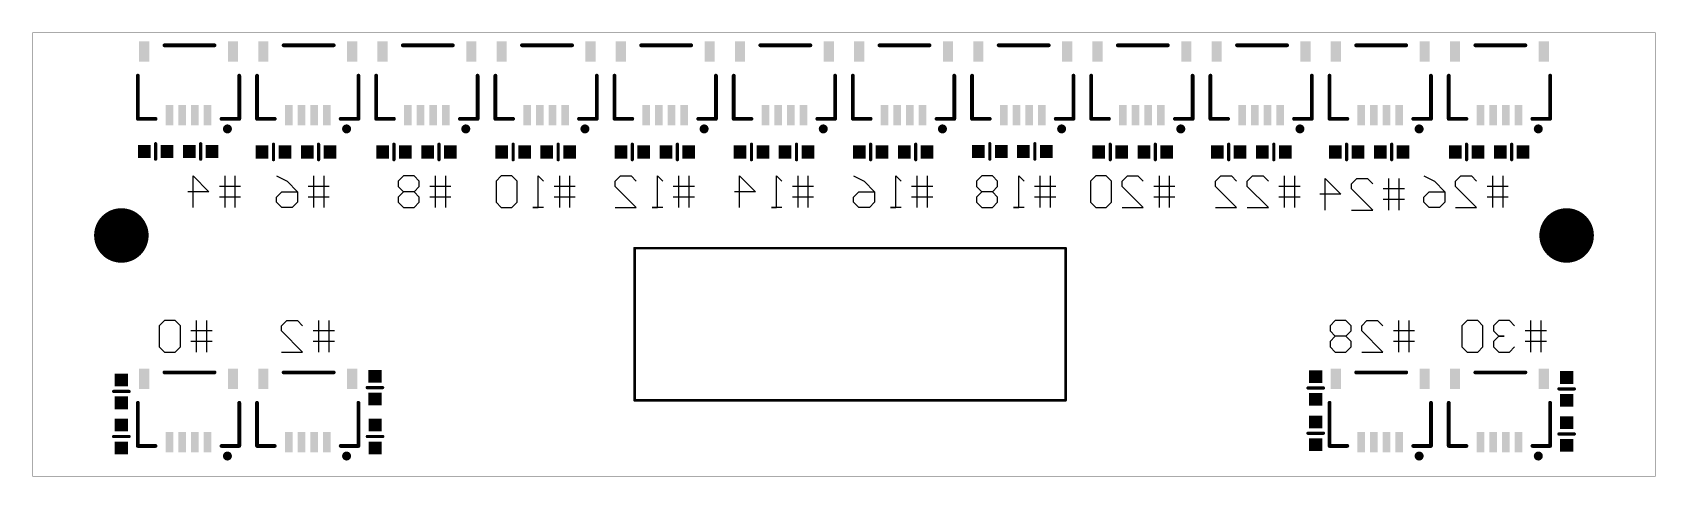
# Model space of a CAD drawing. Extents: x 384 to 449, y 85 to 220.
# Drawn here: x 385.3 to 449.3, y 202.1 to 219.6 of the extents above.
import ezdxf

# ---------------------------------------------------------------- set-up
doc = ezdxf.new("R2010")
doc.units = 0
for name, color, linetype in [('BOTTOMOVERLAY', 54, 'CONTINUOUS'), ('BOTTOMPASTE', 16, 'CONTINUOUS'), ('MECHANICAL1', 6, 'CONTINUOUS'), ('PADHOLELAYER', 156, 'CONTINUOUS')]:
    doc.layers.add(name, color=color, linetype=linetype)

msp = doc.modelspace()

# ---------------------------------------------------------------- linework, layer by layer
at = {"layer": 'BOTTOMOVERLAY'}
for p, q in [((391.593, 212.733), (391.593, 213.982)), ((391.593, 213.982), (392.218, 213.358)), ((392.843, 213.982), (392.843, 212.733)), ((393.26, 212.733), (393.26, 213.982)), ((394.885, 213.982), (395.302, 213.774)), ((396.343, 213.982), (396.343, 212.733)), ((396.76, 212.733), (396.76, 213.982)), ((399.893, 213.982), (399.685, 213.774)), ((400.31, 213.982), (399.893, 213.982)), ((400.518, 213.774), (400.31, 213.982)), ((401.143, 213.982), (401.143, 212.733)), ((401.56, 212.733), (401.56, 213.982)), ((403.752, 213.982), (403.544, 213.774)), ((404.169, 213.982), (403.752, 213.982)), ((404.377, 213.774), (404.169, 213.982)), ((405.21, 212.733), (405.21, 213.982)), ((405.21, 213.982), (405.418, 213.774)), ((406.043, 213.982), (406.043, 212.733)), ((406.46, 212.733), (406.46, 213.982)), ((408.244, 213.774), (408.452, 213.982)), ((408.452, 213.982), (408.869, 213.982)), ((408.869, 213.982), (409.077, 213.774)), ((409.91, 212.733), (409.91, 213.982)), ((409.91, 213.982), (410.118, 213.774)), ((410.743, 213.982), (410.743, 212.733)), ((411.16, 212.733), (411.16, 213.982)), ((413.152, 212.733), (413.152, 213.982)), ((413.152, 213.982), (413.777, 213.358)), ((414.61, 212.733), (414.61, 213.982)), ((414.61, 213.982), (414.818, 213.774)), ((415.443, 213.982), (415.443, 212.733)), ((415.86, 212.733), (415.86, 213.982)), ((417.644, 213.982), (418.06, 213.774)), ((419.31, 212.733), (419.31, 213.982)), ((419.31, 213.982), (419.518, 213.774)), ((420.143, 213.982), (420.143, 212.733)), ((420.56, 212.733), (420.56, 213.982)), ((422.702, 213.982), (422.494, 213.774)), ((423.119, 213.982), (422.702, 213.982)), ((423.327, 213.774), (423.119, 213.982)), ((424.16, 212.733), (424.16, 213.982)), ((424.16, 213.982), (424.368, 213.774)), ((424.993, 213.982), (424.993, 212.733)), ((425.41, 212.733), (425.41, 213.982)), ((427.194, 213.982), (426.986, 213.774)), ((427.61, 213.982), (427.194, 213.982)), ((427.819, 213.774), (427.61, 213.982)), ((428.235, 213.774), (428.443, 213.982)), ((428.443, 213.982), (428.86, 213.982)), ((428.86, 213.982), (429.068, 213.774)), ((429.693, 213.982), (429.693, 212.733)), ((430.11, 212.733), (430.11, 213.982)), ((431.921, 213.774), (432.129, 213.982)), ((432.129, 213.982), (432.546, 213.982)), ((432.546, 213.982), (432.754, 213.774)), ((433.171, 213.774), (433.379, 213.982)), ((433.379, 213.982), (433.796, 213.982)), ((433.796, 213.982), (434.004, 213.774)), ((434.629, 213.982), (434.629, 212.733)), ((435.045, 212.733), (435.045, 213.982)), ((436.244, 212.633), (436.244, 213.882)), ((436.244, 213.882), (436.869, 213.258)), ((437.285, 213.674), (437.493, 213.882)), ((437.493, 213.882), (437.91, 213.882)), ((437.91, 213.882), (438.118, 213.674)), ((438.743, 213.882), (438.743, 212.633)), ((439.16, 212.633), (439.16, 213.882)), ((440.136, 213.982), (440.552, 213.774)), ((441.385, 213.774), (441.593, 213.982)), ((441.593, 213.982), (442.01, 213.982)), ((442.01, 213.982), (442.218, 213.774)), ((442.843, 213.982), (442.843, 212.733)), ((443.26, 212.733), (443.26, 213.982)), ((392.218, 213.358), (391.385, 213.358)), ((392.843, 213.566), (392.635, 213.566)), ((393.468, 213.566), (392.843, 213.566)), ((394.885, 213.149), (395.093, 213.358)), ((395.093, 213.358), (395.718, 213.358)), ((395.302, 213.774), (395.718, 213.358)), ((395.718, 213.358), (395.718, 212.941)), ((396.343, 213.566), (396.135, 213.566)), ((396.968, 213.566), (396.343, 213.566)), ((399.685, 213.774), (399.685, 213.566)), ((399.685, 213.566), (399.893, 213.358)), ((399.893, 213.358), (399.685, 213.149)), ((400.31, 213.358), (399.893, 213.358)), ((400.31, 213.358), (400.518, 213.566)), ((400.518, 213.149), (400.31, 213.358)), ((400.518, 213.566), (400.518, 213.774)), ((401.143, 213.566), (400.935, 213.566)), ((401.768, 213.566), (401.143, 213.566)), ((403.544, 213.774), (403.544, 212.941)), ((404.377, 212.941), (404.377, 213.774)), ((406.043, 213.566), (405.835, 213.566)), ((406.668, 213.566), (406.043, 213.566)), ((408.244, 213.566), (408.244, 213.774)), ((409.077, 212.733), (408.244, 213.566)), ((410.743, 213.566), (410.535, 213.566)), ((411.368, 213.566), (410.743, 213.566)), ((413.777, 213.358), (412.944, 213.358)), ((415.443, 213.566), (415.235, 213.566)), ((416.068, 213.566), (415.443, 213.566)), ((417.644, 213.149), (417.852, 213.358)), ((417.852, 213.358), (418.477, 213.358)), ((418.06, 213.774), (418.477, 213.358)), ((418.477, 213.358), (418.477, 212.941)), ((420.143, 213.566), (419.935, 213.566)), ((420.768, 213.566), (420.143, 213.566)), ((422.494, 213.774), (422.494, 213.566)), ((422.494, 213.566), (422.702, 213.358)), ((422.702, 213.358), (422.494, 213.149)), ((423.119, 213.358), (422.702, 213.358)), ((423.119, 213.358), (423.327, 213.566)), ((423.327, 213.149), (423.119, 213.358)), ((423.327, 213.566), (423.327, 213.774)), ((424.993, 213.566), (424.785, 213.566)), ((425.618, 213.566), (424.993, 213.566)), ((426.986, 213.774), (426.986, 212.941)), ((427.819, 212.941), (427.819, 213.774)), ((428.235, 213.566), (428.235, 213.774)), ((429.068, 212.733), (428.235, 213.566)), ((429.693, 213.566), (429.485, 213.566)), ((430.318, 213.566), (429.693, 213.566)), ((431.921, 213.566), (431.921, 213.774)), ((432.754, 212.733), (431.921, 213.566)), ((433.171, 213.566), (433.171, 213.774)), ((434.004, 212.733), (433.171, 213.566)), ((434.629, 213.566), (434.42, 213.566)), ((435.253, 213.566), (434.629, 213.566)), ((436.869, 213.258), (436.036, 213.258)), ((437.285, 213.466), (437.285, 213.674)), ((438.118, 212.633), (437.285, 213.466)), ((438.743, 213.466), (438.535, 213.466)), ((439.368, 213.466), (438.743, 213.466)), ((440.136, 213.149), (440.344, 213.358)), ((440.344, 213.358), (440.969, 213.358)), ((440.552, 213.774), (440.969, 213.358)), ((440.969, 213.358), (440.969, 212.941)), ((441.385, 213.566), (441.385, 213.774)), ((442.218, 212.733), (441.385, 213.566)), ((442.843, 213.566), (442.635, 213.566)), ((443.468, 213.566), (442.843, 213.566)), ((393.468, 213.149), (392.635, 213.149)), ((394.885, 212.941), (394.885, 213.149)), ((395.093, 212.733), (394.885, 212.941)), ((395.51, 212.733), (395.093, 212.733)), ((395.718, 212.941), (395.51, 212.733)), ((396.968, 213.149), (396.135, 213.149)), ((399.685, 213.149), (399.685, 212.941)), ((399.685, 212.941), (399.893, 212.733)), ((399.893, 212.733), (400.31, 212.733)), ((400.31, 212.733), (400.518, 212.941)), ((400.518, 212.941), (400.518, 213.149)), ((401.768, 213.149), (400.935, 213.149)), ((403.544, 212.941), (403.752, 212.733)), ((403.752, 212.733), (404.169, 212.733)), ((404.169, 212.733), (404.377, 212.941)), ((405.418, 212.733), (405.002, 212.733)), ((405.002, 212.733), (405.21, 212.733)), ((406.668, 213.149), (405.835, 213.149)), ((408.244, 212.733), (409.077, 212.733)), ((410.118, 212.733), (409.702, 212.733)), ((409.702, 212.733), (409.91, 212.733)), ((411.368, 213.149), (410.535, 213.149)), ((414.818, 212.733), (414.402, 212.733)), ((414.402, 212.733), (414.61, 212.733)), ((416.068, 213.149), (415.235, 213.149)), ((417.644, 212.941), (417.644, 213.149)), ((417.852, 212.733), (417.644, 212.941)), ((418.269, 212.733), (417.852, 212.733)), ((418.477, 212.941), (418.269, 212.733)), ((419.518, 212.733), (419.102, 212.733)), ((419.102, 212.733), (419.31, 212.733)), ((420.768, 213.149), (419.935, 213.149)), ((422.494, 213.149), (422.494, 212.941)), ((422.494, 212.941), (422.702, 212.733)), ((422.702, 212.733), (423.119, 212.733)), ((423.119, 212.733), (423.327, 212.941)), ((423.327, 212.941), (423.327, 213.149)), ((424.368, 212.733), (423.952, 212.733)), ((423.952, 212.733), (424.16, 212.733)), ((425.618, 213.149), (424.785, 213.149)), ((426.986, 212.941), (427.194, 212.733)), ((427.194, 212.733), (427.61, 212.733)), ((427.61, 212.733), (427.819, 212.941)), ((428.235, 212.733), (429.068, 212.733)), ((430.318, 213.149), (429.485, 213.149)), ((431.921, 212.733), (432.754, 212.733)), ((433.171, 212.733), (434.004, 212.733)), ((435.253, 213.149), (434.42, 213.149)), ((437.285, 212.633), (438.118, 212.633)), ((439.368, 213.049), (438.535, 213.049)), ((440.136, 212.941), (440.136, 213.149)), ((440.344, 212.733), (440.136, 212.941)), ((440.76, 212.733), (440.344, 212.733)), ((440.969, 212.941), (440.76, 212.733)), ((441.385, 212.733), (442.218, 212.733)), ((443.468, 213.149), (442.635, 213.149)), ((390.471, 208.282), (390.263, 208.074)), ((390.263, 208.074), (390.263, 207.241)), ((390.888, 208.282), (390.471, 208.282)), ((391.096, 208.074), (390.888, 208.282)), ((391.096, 207.241), (391.096, 208.074)), ((391.721, 208.282), (391.721, 207.033)), ((392.138, 207.033), (392.138, 208.282)), ((395.085, 208.074), (395.293, 208.282)), ((395.085, 207.866), (395.085, 208.074)), ((395.293, 208.282), (395.71, 208.282)), ((395.71, 208.282), (395.918, 208.074)), ((396.543, 208.282), (396.543, 207.033)), ((396.96, 207.033), (396.96, 208.282)), ((436.644, 208.282), (436.436, 208.074)), ((436.436, 208.074), (436.436, 207.866)), ((437.06, 208.282), (436.644, 208.282)), ((437.269, 208.074), (437.06, 208.282)), ((437.269, 207.866), (437.269, 208.074)), ((437.685, 208.074), (437.893, 208.282)), ((437.685, 207.866), (437.685, 208.074)), ((437.893, 208.282), (438.31, 208.282)), ((438.31, 208.282), (438.518, 208.074)), ((439.143, 208.282), (439.143, 207.033)), ((439.56, 207.033), (439.56, 208.282)), ((441.844, 208.282), (441.636, 208.074)), ((441.636, 208.074), (441.636, 207.241)), ((442.26, 208.282), (441.844, 208.282)), ((442.469, 208.074), (442.26, 208.282)), ((442.469, 207.241), (442.469, 208.074)), ((443.093, 208.282), (442.885, 208.074)), ((442.885, 208.074), (442.885, 207.866)), ((443.51, 208.282), (443.093, 208.282)), ((443.718, 208.074), (443.51, 208.282)), ((444.343, 208.282), (444.343, 207.033)), ((444.76, 207.033), (444.76, 208.282)), ((391.721, 207.866), (391.513, 207.866)), ((392.346, 207.449), (391.513, 207.449)), ((392.346, 207.866), (391.721, 207.866)), ((395.918, 207.033), (395.085, 207.866)), ((396.543, 207.866), (396.335, 207.866)), ((397.168, 207.449), (396.335, 207.449)), ((397.168, 207.866), (396.543, 207.866)), ((436.436, 207.866), (436.644, 207.658)), ((436.644, 207.658), (436.436, 207.449)), ((436.436, 207.449), (436.436, 207.241)), ((437.06, 207.658), (436.644, 207.658)), ((437.06, 207.658), (437.269, 207.866)), ((437.269, 207.449), (437.06, 207.658)), ((437.269, 207.241), (437.269, 207.449)), ((438.518, 207.033), (437.685, 207.866)), ((439.143, 207.866), (438.935, 207.866)), ((439.768, 207.449), (438.935, 207.449)), ((439.768, 207.866), (439.143, 207.866)), ((442.885, 207.866), (443.093, 207.658)), ((443.093, 207.658), (442.885, 207.449)), ((442.885, 207.449), (442.885, 207.241)), ((443.093, 207.658), (443.302, 207.658)), ((443.302, 207.658), (443.093, 207.658)), ((444.343, 207.866), (444.135, 207.866)), ((444.968, 207.449), (444.135, 207.449)), ((444.968, 207.866), (444.343, 207.866)), ((390.263, 207.241), (390.471, 207.033)), ((390.471, 207.033), (390.888, 207.033)), ((390.888, 207.033), (391.096, 207.241)), ((395.085, 207.033), (395.918, 207.033)), ((436.436, 207.241), (436.644, 207.033)), ((436.644, 207.033), (437.06, 207.033)), ((437.06, 207.033), (437.269, 207.241)), ((437.685, 207.033), (438.518, 207.033)), ((441.636, 207.241), (441.844, 207.033)), ((441.844, 207.033), (442.26, 207.033)), ((442.26, 207.033), (442.469, 207.241)), ((442.885, 207.241), (443.093, 207.033)), ((443.093, 207.033), (443.51, 207.033)), ((443.51, 207.033), (443.718, 207.241))]:
    msp.add_line(p, q, dxfattribs=at)
for points, const_width in [([(390.468, 219.133), (390.936, 219.133)], 0.15), ([(390.936, 219.133), (391.418, 219.133)], 0.15), ([(391.418, 219.133), (392.443, 219.133)], 0.15), ([(392.44, 219.133), (392.443, 219.133)], 0.15), ([(395.168, 219.133), (395.636, 219.133)], 0.15), ([(395.636, 219.133), (396.118, 219.133)], 0.15), ([(396.118, 219.133), (397.143, 219.133)], 0.15), ([(397.14, 219.133), (397.143, 219.133)], 0.15), ([(399.868, 219.133), (400.336, 219.133)], 0.15), ([(400.336, 219.133), (400.818, 219.133)], 0.15), ([(400.818, 219.133), (401.843, 219.133)], 0.15), ([(401.84, 219.133), (401.843, 219.133)], 0.15), ([(404.568, 219.133), (405.036, 219.133)], 0.15), ([(405.036, 219.133), (405.518, 219.133)], 0.15), ([(405.518, 219.133), (406.543, 219.133)], 0.15), ([(406.54, 219.133), (406.543, 219.133)], 0.15), ([(409.268, 219.133), (409.736, 219.133)], 0.15), ([(409.736, 219.133), (410.218, 219.133)], 0.15), ([(410.218, 219.133), (411.243, 219.133)], 0.15), ([(411.24, 219.133), (411.243, 219.133)], 0.15), ([(413.968, 219.133), (414.436, 219.133)], 0.15), ([(414.436, 219.133), (414.918, 219.133)], 0.15), ([(414.918, 219.133), (415.943, 219.133)], 0.15), ([(415.94, 219.133), (415.943, 219.133)], 0.15), ([(418.668, 219.133), (419.136, 219.133)], 0.15), ([(419.136, 219.133), (419.618, 219.133)], 0.15), ([(419.618, 219.133), (420.643, 219.133)], 0.15), ([(420.64, 219.133), (420.643, 219.133)], 0.15), ([(423.368, 219.133), (423.836, 219.133)], 0.15), ([(423.836, 219.133), (424.318, 219.133)], 0.15), ([(424.318, 219.133), (425.343, 219.133)], 0.15), ([(425.34, 219.133), (425.343, 219.133)], 0.15), ([(428.068, 219.133), (428.536, 219.133)], 0.15), ([(428.536, 219.133), (429.018, 219.133)], 0.15), ([(429.018, 219.133), (430.043, 219.133)], 0.15), ([(430.04, 219.133), (430.043, 219.133)], 0.15), ([(432.768, 219.133), (433.236, 219.133)], 0.15), ([(433.236, 219.133), (433.718, 219.133)], 0.15), ([(433.718, 219.133), (434.743, 219.133)], 0.15), ([(434.74, 219.133), (434.743, 219.133)], 0.15), ([(437.468, 219.133), (437.936, 219.133)], 0.15), ([(437.936, 219.133), (438.418, 219.133)], 0.15), ([(438.418, 219.133), (439.443, 219.133)], 0.15), ([(439.44, 219.133), (439.443, 219.133)], 0.15), ([(442.168, 219.133), (442.636, 219.133)], 0.15), ([(442.636, 219.133), (443.118, 219.133)], 0.15), ([(443.118, 219.133), (444.143, 219.133)], 0.15), ([(444.14, 219.133), (444.143, 219.133)], 0.15), ([(389.418, 216.233), (389.418, 217.935)], 0.15), ([(393.418, 216.233), (393.418, 217.935)], 0.15), ([(394.118, 216.233), (394.118, 217.935)], 0.15), ([(398.118, 216.233), (398.118, 217.935)], 0.15), ([(398.818, 216.233), (398.818, 217.935)], 0.15), ([(402.818, 216.233), (402.818, 217.935)], 0.15), ([(403.518, 216.233), (403.518, 217.935)], 0.15), ([(407.518, 216.233), (407.518, 217.935)], 0.15), ([(408.218, 216.233), (408.218, 217.935)], 0.15), ([(412.218, 216.233), (412.218, 217.935)], 0.15), ([(412.918, 216.233), (412.918, 217.935)], 0.15), ([(416.918, 216.233), (416.918, 217.935)], 0.15), ([(417.618, 216.233), (417.618, 217.935)], 0.15), ([(421.618, 216.233), (421.618, 217.935)], 0.15), ([(422.318, 216.233), (422.318, 217.935)], 0.15), ([(426.318, 216.233), (426.318, 217.935)], 0.15), ([(427.018, 216.233), (427.018, 217.935)], 0.15), ([(431.018, 216.233), (431.018, 217.935)], 0.15), ([(431.718, 216.233), (431.718, 217.935)], 0.15), ([(435.718, 216.233), (435.718, 217.935)], 0.15), ([(436.418, 216.233), (436.418, 217.935)], 0.15), ([(440.418, 216.233), (440.418, 217.935)], 0.15), ([(441.118, 216.233), (441.118, 217.935)], 0.15), ([(445.118, 216.233), (445.118, 217.935)], 0.15), ([(389.418, 216.233), (390.118, 216.233)], 0.15), ([(392.718, 216.233), (393.418, 216.233)], 0.15), ([(394.118, 216.233), (394.818, 216.233)], 0.15), ([(397.418, 216.233), (398.118, 216.233)], 0.15), ([(398.818, 216.233), (399.518, 216.233)], 0.15), ([(402.118, 216.233), (402.818, 216.233)], 0.15), ([(403.518, 216.233), (404.218, 216.233)], 0.15), ([(406.818, 216.233), (407.518, 216.233)], 0.15), ([(408.218, 216.233), (408.918, 216.233)], 0.15), ([(411.518, 216.233), (412.218, 216.233)], 0.15), ([(412.918, 216.233), (413.618, 216.233)], 0.15), ([(416.218, 216.233), (416.918, 216.233)], 0.15), ([(417.618, 216.233), (418.318, 216.233)], 0.15), ([(420.918, 216.233), (421.618, 216.233)], 0.15), ([(422.318, 216.233), (423.018, 216.233)], 0.15), ([(425.618, 216.233), (426.318, 216.233)], 0.15), ([(427.018, 216.233), (427.718, 216.233)], 0.15), ([(430.318, 216.233), (431.018, 216.233)], 0.15), ([(431.718, 216.233), (432.418, 216.233)], 0.15), ([(435.018, 216.233), (435.718, 216.233)], 0.15), ([(436.418, 216.233), (437.118, 216.233)], 0.15), ([(439.718, 216.233), (440.418, 216.233)], 0.15), ([(441.118, 216.233), (441.818, 216.233)], 0.15), ([(444.418, 216.233), (445.118, 216.233)], 0.15), ([(390.118, 214.643), (390.118, 215.252)], 0.127), ([(391.896, 214.643), (391.896, 215.252)], 0.127), ([(394.768, 214.622), (394.768, 215.232)], 0.127), ([(396.546, 214.622), (396.546, 215.232)], 0.127), ([(399.518, 214.622), (399.518, 215.232)], 0.127), ([(401.296, 214.622), (401.296, 215.232)], 0.127), ([(404.218, 214.622), (404.218, 215.232)], 0.127), ([(405.996, 214.622), (405.996, 215.232)], 0.127), ([(408.918, 214.622), (408.918, 215.232)], 0.127), ([(410.696, 214.622), (410.696, 215.232)], 0.127), ([(413.618, 214.622), (413.618, 215.232)], 0.127), ([(415.396, 214.622), (415.396, 215.232)], 0.127), ([(418.318, 214.622), (418.318, 215.232)], 0.127), ([(420.096, 214.622), (420.096, 215.232)], 0.127), ([(423.018, 214.643), (423.018, 215.252)], 0.127), ([(424.796, 214.643), (424.796, 215.252)], 0.127), ([(427.768, 214.622), (427.768, 215.232)], 0.127), ([(429.546, 214.622), (429.546, 215.232)], 0.127), ([(432.44, 214.622), (432.44, 215.232)], 0.127), ([(434.218, 214.622), (434.218, 215.232)], 0.127), ([(437.09, 214.622), (437.09, 215.232)], 0.127), ([(438.868, 214.622), (438.868, 215.232)], 0.127), ([(441.822, 214.622), (441.822, 215.232)], 0.127), ([(443.6, 214.622), (443.6, 215.232)], 0.127), ([(409.008, 205.133), (409.008, 211.133)], 0.1), ([(409.008, 211.133), (426.008, 211.133)], 0.1), ([(426.008, 205.133), (426.008, 211.133)], 0.1), ([(390.468, 206.233), (390.936, 206.233)], 0.15), ([(390.936, 206.233), (391.418, 206.233)], 0.15), ([(391.418, 206.233), (392.443, 206.233)], 0.15), ([(392.44, 206.233), (392.443, 206.233)], 0.15), ([(395.168, 206.233), (395.636, 206.233)], 0.15), ([(395.636, 206.233), (396.118, 206.233)], 0.15), ([(396.118, 206.233), (397.143, 206.233)], 0.15), ([(397.14, 206.233), (397.143, 206.233)], 0.15), ([(437.468, 206.233), (437.936, 206.233)], 0.15), ([(437.936, 206.233), (438.418, 206.233)], 0.15), ([(438.418, 206.233), (439.443, 206.233)], 0.15), ([(439.44, 206.233), (439.443, 206.233)], 0.15), ([(442.168, 206.233), (442.636, 206.233)], 0.15), ([(442.636, 206.233), (443.118, 206.233)], 0.15), ([(443.118, 206.233), (444.143, 206.233)], 0.15), ([(444.14, 206.233), (444.143, 206.233)], 0.15), ([(388.463, 205.483), (389.073, 205.483)], 0.127), ([(398.463, 205.633), (399.073, 205.633)], 0.127), ([(435.568, 205.618), (436.177, 205.618)], 0.127), ([(445.463, 205.582), (446.073, 205.582)], 0.127), ([(389.418, 203.333), (389.418, 205.035)], 0.15), ([(393.418, 203.333), (393.418, 205.035)], 0.15), ([(394.118, 203.333), (394.118, 205.035)], 0.15), ([(398.118, 203.333), (398.118, 205.035)], 0.15), ([(409.008, 205.133), (426.008, 205.133)], 0.1), ([(436.418, 203.333), (436.418, 205.035)], 0.15), ([(440.418, 203.333), (440.418, 205.035)], 0.15), ([(441.118, 203.333), (441.118, 205.035)], 0.15), ([(445.118, 203.333), (445.118, 205.035)], 0.15), ([(388.463, 203.705), (389.073, 203.705)], 0.127), ([(398.471, 203.705), (399.08, 203.705)], 0.127), ([(435.568, 203.833), (436.177, 203.833)], 0.127), ([(445.463, 203.805), (446.073, 203.805)], 0.127), ([(389.418, 203.333), (390.118, 203.333)], 0.15), ([(392.718, 203.333), (393.418, 203.333)], 0.15), ([(394.118, 203.333), (394.818, 203.333)], 0.15), ([(397.418, 203.333), (398.118, 203.333)], 0.15), ([(436.418, 203.333), (437.118, 203.333)], 0.15), ([(439.718, 203.333), (440.418, 203.333)], 0.15), ([(441.118, 203.333), (441.818, 203.333)], 0.15), ([(444.418, 203.333), (445.118, 203.333)], 0.15)]:
    msp.add_lwpolyline(points, dxfattribs=dict(at, const_width=const_width))
for points, const_width in [([(390.43, 219.133, 1), (390.505, 219.133, 1)], 0.075), ([(390.898, 219.133, 1), (390.973, 219.133, 1)], 0.075), ([(390.898, 219.133, 1), (390.973, 219.133, 1)], 0.075), ([(391.38, 219.133, 1), (391.455, 219.133, 1)], 0.075), ([(391.38, 219.133, 1), (391.455, 219.133, 1)], 0.075), ([(392.403, 219.133, 1), (392.478, 219.133, 1)], 0.075), ([(392.405, 219.133, 1), (392.48, 219.133, 1)], 0.075), ([(392.405, 219.133, 1), (392.48, 219.133, 1)], 0.075), ([(395.13, 219.133, 1), (395.205, 219.133, 1)], 0.075), ([(395.598, 219.133, 1), (395.673, 219.133, 1)], 0.075), ([(395.598, 219.133, 1), (395.673, 219.133, 1)], 0.075), ([(396.08, 219.133, 1), (396.155, 219.133, 1)], 0.075), ([(396.08, 219.133, 1), (396.155, 219.133, 1)], 0.075), ([(397.103, 219.133, 1), (397.178, 219.133, 1)], 0.075), ([(397.105, 219.133, 1), (397.18, 219.133, 1)], 0.075), ([(397.105, 219.133, 1), (397.18, 219.133, 1)], 0.075), ([(399.83, 219.133, 1), (399.905, 219.133, 1)], 0.075), ([(400.298, 219.133, 1), (400.373, 219.133, 1)], 0.075), ([(400.298, 219.133, 1), (400.373, 219.133, 1)], 0.075), ([(400.78, 219.133, 1), (400.855, 219.133, 1)], 0.075), ([(400.78, 219.133, 1), (400.855, 219.133, 1)], 0.075), ([(401.803, 219.133, 1), (401.878, 219.133, 1)], 0.075), ([(401.805, 219.133, 1), (401.88, 219.133, 1)], 0.075), ([(401.805, 219.133, 1), (401.88, 219.133, 1)], 0.075), ([(404.53, 219.133, 1), (404.605, 219.133, 1)], 0.075), ([(404.998, 219.133, 1), (405.073, 219.133, 1)], 0.075), ([(404.998, 219.133, 1), (405.073, 219.133, 1)], 0.075), ([(405.48, 219.133, 1), (405.555, 219.133, 1)], 0.075), ([(405.48, 219.133, 1), (405.555, 219.133, 1)], 0.075), ([(406.503, 219.133, 1), (406.578, 219.133, 1)], 0.075), ([(406.505, 219.133, 1), (406.58, 219.133, 1)], 0.075), ([(406.505, 219.133, 1), (406.58, 219.133, 1)], 0.075), ([(409.23, 219.133, 1), (409.305, 219.133, 1)], 0.075), ([(409.698, 219.133, 1), (409.773, 219.133, 1)], 0.075), ([(409.698, 219.133, 1), (409.773, 219.133, 1)], 0.075), ([(410.18, 219.133, 1), (410.255, 219.133, 1)], 0.075), ([(410.18, 219.133, 1), (410.255, 219.133, 1)], 0.075), ([(411.203, 219.133, 1), (411.278, 219.133, 1)], 0.075), ([(411.205, 219.133, 1), (411.28, 219.133, 1)], 0.075), ([(411.205, 219.133, 1), (411.28, 219.133, 1)], 0.075), ([(413.93, 219.133, 1), (414.005, 219.133, 1)], 0.075), ([(414.398, 219.133, 1), (414.473, 219.133, 1)], 0.075), ([(414.398, 219.133, 1), (414.473, 219.133, 1)], 0.075), ([(414.88, 219.133, 1), (414.955, 219.133, 1)], 0.075), ([(414.88, 219.133, 1), (414.955, 219.133, 1)], 0.075), ([(415.903, 219.133, 1), (415.978, 219.133, 1)], 0.075), ([(415.905, 219.133, 1), (415.98, 219.133, 1)], 0.075), ([(415.905, 219.133, 1), (415.98, 219.133, 1)], 0.075), ([(418.63, 219.133, 1), (418.705, 219.133, 1)], 0.075), ([(419.098, 219.133, 1), (419.173, 219.133, 1)], 0.075), ([(419.098, 219.133, 1), (419.173, 219.133, 1)], 0.075), ([(419.58, 219.133, 1), (419.655, 219.133, 1)], 0.075), ([(419.58, 219.133, 1), (419.655, 219.133, 1)], 0.075), ([(420.603, 219.133, 1), (420.678, 219.133, 1)], 0.075), ([(420.605, 219.133, 1), (420.68, 219.133, 1)], 0.075), ([(420.605, 219.133, 1), (420.68, 219.133, 1)], 0.075), ([(423.33, 219.133, 1), (423.405, 219.133, 1)], 0.075), ([(423.798, 219.133, 1), (423.873, 219.133, 1)], 0.075), ([(423.798, 219.133, 1), (423.873, 219.133, 1)], 0.075), ([(424.28, 219.133, 1), (424.355, 219.133, 1)], 0.075), ([(424.28, 219.133, 1), (424.355, 219.133, 1)], 0.075), ([(425.303, 219.133, 1), (425.378, 219.133, 1)], 0.075), ([(425.305, 219.133, 1), (425.38, 219.133, 1)], 0.075), ([(425.305, 219.133, 1), (425.38, 219.133, 1)], 0.075), ([(428.03, 219.133, 1), (428.105, 219.133, 1)], 0.075), ([(428.498, 219.133, 1), (428.573, 219.133, 1)], 0.075), ([(428.498, 219.133, 1), (428.573, 219.133, 1)], 0.075), ([(428.98, 219.133, 1), (429.055, 219.133, 1)], 0.075), ([(428.98, 219.133, 1), (429.055, 219.133, 1)], 0.075), ([(430.003, 219.133, 1), (430.078, 219.133, 1)], 0.075), ([(430.005, 219.133, 1), (430.08, 219.133, 1)], 0.075), ([(430.005, 219.133, 1), (430.08, 219.133, 1)], 0.075), ([(432.73, 219.133, 1), (432.805, 219.133, 1)], 0.075), ([(433.198, 219.133, 1), (433.273, 219.133, 1)], 0.075), ([(433.198, 219.133, 1), (433.273, 219.133, 1)], 0.075), ([(433.68, 219.133, 1), (433.755, 219.133, 1)], 0.075), ([(433.68, 219.133, 1), (433.755, 219.133, 1)], 0.075), ([(434.703, 219.133, 1), (434.778, 219.133, 1)], 0.075), ([(434.705, 219.133, 1), (434.78, 219.133, 1)], 0.075), ([(434.705, 219.133, 1), (434.78, 219.133, 1)], 0.075), ([(437.43, 219.133, 1), (437.505, 219.133, 1)], 0.075), ([(437.898, 219.133, 1), (437.973, 219.133, 1)], 0.075), ([(437.898, 219.133, 1), (437.973, 219.133, 1)], 0.075), ([(438.38, 219.133, 1), (438.455, 219.133, 1)], 0.075), ([(438.38, 219.133, 1), (438.455, 219.133, 1)], 0.075), ([(439.403, 219.133, 1), (439.478, 219.133, 1)], 0.075), ([(439.405, 219.133, 1), (439.48, 219.133, 1)], 0.075), ([(439.405, 219.133, 1), (439.48, 219.133, 1)], 0.075), ([(442.13, 219.133, 1), (442.205, 219.133, 1)], 0.075), ([(442.598, 219.133, 1), (442.673, 219.133, 1)], 0.075), ([(442.598, 219.133, 1), (442.673, 219.133, 1)], 0.075), ([(443.08, 219.133, 1), (443.155, 219.133, 1)], 0.075), ([(443.08, 219.133, 1), (443.155, 219.133, 1)], 0.075), ([(444.103, 219.133, 1), (444.178, 219.133, 1)], 0.075), ([(444.105, 219.133, 1), (444.18, 219.133, 1)], 0.075), ([(444.105, 219.133, 1), (444.18, 219.133, 1)], 0.075), ([(389.38, 217.935, 1), (389.455, 217.935, 1)], 0.075), ([(393.38, 217.935, 1), (393.455, 217.935, 1)], 0.075), ([(394.08, 217.935, 1), (394.155, 217.935, 1)], 0.075), ([(398.08, 217.935, 1), (398.155, 217.935, 1)], 0.075), ([(398.78, 217.935, 1), (398.855, 217.935, 1)], 0.075), ([(402.78, 217.935, 1), (402.855, 217.935, 1)], 0.075), ([(403.48, 217.935, 1), (403.555, 217.935, 1)], 0.075), ([(407.48, 217.935, 1), (407.555, 217.935, 1)], 0.075), ([(408.18, 217.935, 1), (408.255, 217.935, 1)], 0.075), ([(412.18, 217.935, 1), (412.255, 217.935, 1)], 0.075), ([(412.88, 217.935, 1), (412.955, 217.935, 1)], 0.075), ([(416.88, 217.935, 1), (416.955, 217.935, 1)], 0.075), ([(417.58, 217.935, 1), (417.655, 217.935, 1)], 0.075), ([(421.58, 217.935, 1), (421.655, 217.935, 1)], 0.075), ([(422.28, 217.935, 1), (422.355, 217.935, 1)], 0.075), ([(426.28, 217.935, 1), (426.355, 217.935, 1)], 0.075), ([(426.98, 217.935, 1), (427.055, 217.935, 1)], 0.075), ([(430.98, 217.935, 1), (431.055, 217.935, 1)], 0.075), ([(431.68, 217.935, 1), (431.755, 217.935, 1)], 0.075), ([(435.68, 217.935, 1), (435.755, 217.935, 1)], 0.075), ([(436.38, 217.935, 1), (436.455, 217.935, 1)], 0.075), ([(440.38, 217.935, 1), (440.455, 217.935, 1)], 0.075), ([(441.08, 217.935, 1), (441.155, 217.935, 1)], 0.075), ([(445.08, 217.935, 1), (445.155, 217.935, 1)], 0.075), ([(389.38, 216.233, 1), (389.455, 216.233, 1)], 0.075), ([(389.38, 216.233, 1), (389.455, 216.233, 1)], 0.075), ([(390.08, 216.233, 1), (390.155, 216.233, 1)], 0.075), ([(392.68, 216.233, 1), (392.755, 216.233, 1)], 0.075), ([(392.819, 215.841, 1), (392.909, 215.841, 1)], 0.09), ([(392.819, 215.829, 1), (392.909, 215.829, 1)], 0.09), ([(393.38, 216.233, 1), (393.455, 216.233, 1)], 0.075), ([(393.38, 216.233, 1), (393.455, 216.233, 1)], 0.075), ([(394.08, 216.233, 1), (394.155, 216.233, 1)], 0.075), ([(394.08, 216.233, 1), (394.155, 216.233, 1)], 0.075), ([(394.78, 216.233, 1), (394.855, 216.233, 1)], 0.075), ([(397.38, 216.233, 1), (397.455, 216.233, 1)], 0.075), ([(397.519, 215.841, 1), (397.609, 215.841, 1)], 0.09), ([(397.519, 215.829, 1), (397.609, 215.829, 1)], 0.09), ([(398.08, 216.233, 1), (398.155, 216.233, 1)], 0.075), ([(398.08, 216.233, 1), (398.155, 216.233, 1)], 0.075), ([(398.78, 216.233, 1), (398.855, 216.233, 1)], 0.075), ([(398.78, 216.233, 1), (398.855, 216.233, 1)], 0.075), ([(399.48, 216.233, 1), (399.555, 216.233, 1)], 0.075), ([(402.08, 216.233, 1), (402.155, 216.233, 1)], 0.075), ([(402.219, 215.841, 1), (402.309, 215.841, 1)], 0.09), ([(402.219, 215.829, 1), (402.309, 215.829, 1)], 0.09), ([(402.78, 216.233, 1), (402.855, 216.233, 1)], 0.075), ([(402.78, 216.233, 1), (402.855, 216.233, 1)], 0.075), ([(403.48, 216.233, 1), (403.555, 216.233, 1)], 0.075), ([(403.48, 216.233, 1), (403.555, 216.233, 1)], 0.075), ([(404.18, 216.233, 1), (404.255, 216.233, 1)], 0.075), ([(406.78, 216.233, 1), (406.855, 216.233, 1)], 0.075), ([(406.919, 215.841, 1), (407.009, 215.841, 1)], 0.09), ([(406.919, 215.829, 1), (407.009, 215.829, 1)], 0.09), ([(407.48, 216.233, 1), (407.555, 216.233, 1)], 0.075), ([(407.48, 216.233, 1), (407.555, 216.233, 1)], 0.075), ([(408.18, 216.233, 1), (408.255, 216.233, 1)], 0.075), ([(408.18, 216.233, 1), (408.255, 216.233, 1)], 0.075), ([(408.88, 216.233, 1), (408.955, 216.233, 1)], 0.075), ([(411.48, 216.233, 1), (411.555, 216.233, 1)], 0.075), ([(411.619, 215.841, 1), (411.709, 215.841, 1)], 0.09), ([(411.619, 215.829, 1), (411.709, 215.829, 1)], 0.09), ([(412.18, 216.233, 1), (412.255, 216.233, 1)], 0.075), ([(412.18, 216.233, 1), (412.255, 216.233, 1)], 0.075), ([(412.88, 216.233, 1), (412.955, 216.233, 1)], 0.075), ([(412.88, 216.233, 1), (412.955, 216.233, 1)], 0.075), ([(413.58, 216.233, 1), (413.655, 216.233, 1)], 0.075), ([(416.18, 216.233, 1), (416.255, 216.233, 1)], 0.075), ([(416.319, 215.841, 1), (416.409, 215.841, 1)], 0.09), ([(416.319, 215.829, 1), (416.409, 215.829, 1)], 0.09), ([(416.88, 216.233, 1), (416.955, 216.233, 1)], 0.075), ([(416.88, 216.233, 1), (416.955, 216.233, 1)], 0.075), ([(417.58, 216.233, 1), (417.655, 216.233, 1)], 0.075), ([(417.58, 216.233, 1), (417.655, 216.233, 1)], 0.075), ([(418.28, 216.233, 1), (418.355, 216.233, 1)], 0.075), ([(420.88, 216.233, 1), (420.955, 216.233, 1)], 0.075), ([(421.019, 215.841, 1), (421.109, 215.841, 1)], 0.09), ([(421.019, 215.829, 1), (421.109, 215.829, 1)], 0.09), ([(421.58, 216.233, 1), (421.655, 216.233, 1)], 0.075), ([(421.58, 216.233, 1), (421.655, 216.233, 1)], 0.075), ([(422.28, 216.233, 1), (422.355, 216.233, 1)], 0.075), ([(422.28, 216.233, 1), (422.355, 216.233, 1)], 0.075), ([(422.98, 216.233, 1), (423.055, 216.233, 1)], 0.075), ([(425.58, 216.233, 1), (425.655, 216.233, 1)], 0.075), ([(425.719, 215.841, 1), (425.809, 215.841, 1)], 0.09), ([(425.719, 215.829, 1), (425.809, 215.829, 1)], 0.09), ([(426.28, 216.233, 1), (426.355, 216.233, 1)], 0.075), ([(426.28, 216.233, 1), (426.355, 216.233, 1)], 0.075), ([(426.98, 216.233, 1), (427.055, 216.233, 1)], 0.075), ([(426.98, 216.233, 1), (427.055, 216.233, 1)], 0.075), ([(427.68, 216.233, 1), (427.755, 216.233, 1)], 0.075), ([(430.28, 216.233, 1), (430.355, 216.233, 1)], 0.075), ([(430.419, 215.841, 1), (430.509, 215.841, 1)], 0.09), ([(430.419, 215.829, 1), (430.509, 215.829, 1)], 0.09), ([(430.98, 216.233, 1), (431.055, 216.233, 1)], 0.075), ([(430.98, 216.233, 1), (431.055, 216.233, 1)], 0.075), ([(431.68, 216.233, 1), (431.755, 216.233, 1)], 0.075), ([(431.68, 216.233, 1), (431.755, 216.233, 1)], 0.075), ([(432.38, 216.233, 1), (432.455, 216.233, 1)], 0.075), ([(434.98, 216.233, 1), (435.055, 216.233, 1)], 0.075), ([(435.119, 215.841, 1), (435.209, 215.841, 1)], 0.09), ([(435.119, 215.829, 1), (435.209, 215.829, 1)], 0.09), ([(435.68, 216.233, 1), (435.755, 216.233, 1)], 0.075), ([(435.68, 216.233, 1), (435.755, 216.233, 1)], 0.075), ([(436.38, 216.233, 1), (436.455, 216.233, 1)], 0.075), ([(436.38, 216.233, 1), (436.455, 216.233, 1)], 0.075), ([(437.08, 216.233, 1), (437.155, 216.233, 1)], 0.075), ([(439.68, 216.233, 1), (439.755, 216.233, 1)], 0.075), ([(439.819, 215.841, 1), (439.909, 215.841, 1)], 0.09), ([(439.819, 215.829, 1), (439.909, 215.829, 1)], 0.09), ([(440.38, 216.233, 1), (440.455, 216.233, 1)], 0.075), ([(440.38, 216.233, 1), (440.455, 216.233, 1)], 0.075), ([(441.08, 216.233, 1), (441.155, 216.233, 1)], 0.075), ([(441.08, 216.233, 1), (441.155, 216.233, 1)], 0.075), ([(441.78, 216.233, 1), (441.855, 216.233, 1)], 0.075), ([(444.38, 216.233, 1), (444.455, 216.233, 1)], 0.075), ([(444.519, 215.841, 1), (444.609, 215.841, 1)], 0.09), ([(444.519, 215.829, 1), (444.609, 215.829, 1)], 0.09), ([(445.08, 216.233, 1), (445.155, 216.233, 1)], 0.075), ([(445.08, 216.233, 1), (445.155, 216.233, 1)], 0.075), ([(390.086, 215.252, 1), (390.15, 215.252, 1)], 0.0635), ([(391.864, 215.252, 1), (391.928, 215.252, 1)], 0.0635), ([(394.736, 215.232, 1), (394.8, 215.232, 1)], 0.0635), ([(396.514, 215.232, 1), (396.578, 215.232, 1)], 0.0635), ([(399.486, 215.232, 1), (399.55, 215.232, 1)], 0.0635), ([(401.264, 215.232, 1), (401.328, 215.232, 1)], 0.0635), ([(404.186, 215.232, 1), (404.25, 215.232, 1)], 0.0635), ([(405.964, 215.232, 1), (406.028, 215.232, 1)], 0.0635), ([(408.886, 215.232, 1), (408.95, 215.232, 1)], 0.0635), ([(410.664, 215.232, 1), (410.728, 215.232, 1)], 0.0635), ([(413.586, 215.232, 1), (413.65, 215.232, 1)], 0.0635), ([(415.364, 215.232, 1), (415.428, 215.232, 1)], 0.0635), ([(418.286, 215.232, 1), (418.35, 215.232, 1)], 0.0635), ([(420.064, 215.232, 1), (420.128, 215.232, 1)], 0.0635), ([(422.986, 215.252, 1), (423.05, 215.252, 1)], 0.0635), ([(424.764, 215.252, 1), (424.828, 215.252, 1)], 0.0635), ([(427.736, 215.232, 1), (427.8, 215.232, 1)], 0.0635), ([(429.514, 215.232, 1), (429.578, 215.232, 1)], 0.0635), ([(432.408, 215.232, 1), (432.472, 215.232, 1)], 0.0635), ([(434.186, 215.232, 1), (434.25, 215.232, 1)], 0.0635), ([(437.058, 215.232, 1), (437.122, 215.232, 1)], 0.0635), ([(438.836, 215.232, 1), (438.9, 215.232, 1)], 0.0635), ([(441.79, 215.232, 1), (441.854, 215.232, 1)], 0.0635), ([(443.568, 215.232, 1), (443.632, 215.232, 1)], 0.0635), ([(390.086, 214.643, 1), (390.15, 214.643, 1)], 0.0635), ([(391.864, 214.643, 1), (391.928, 214.643, 1)], 0.0635), ([(394.736, 214.622, 1), (394.8, 214.622, 1)], 0.0635), ([(396.514, 214.622, 1), (396.578, 214.622, 1)], 0.0635), ([(399.486, 214.622, 1), (399.55, 214.622, 1)], 0.0635), ([(401.264, 214.622, 1), (401.328, 214.622, 1)], 0.0635), ([(404.186, 214.622, 1), (404.25, 214.622, 1)], 0.0635), ([(405.964, 214.622, 1), (406.028, 214.622, 1)], 0.0635), ([(408.886, 214.622, 1), (408.95, 214.622, 1)], 0.0635), ([(410.664, 214.622, 1), (410.728, 214.622, 1)], 0.0635), ([(413.586, 214.622, 1), (413.65, 214.622, 1)], 0.0635), ([(415.364, 214.622, 1), (415.428, 214.622, 1)], 0.0635), ([(418.286, 214.622, 1), (418.35, 214.622, 1)], 0.0635), ([(420.064, 214.622, 1), (420.128, 214.622, 1)], 0.0635), ([(422.986, 214.643, 1), (423.05, 214.643, 1)], 0.0635), ([(424.764, 214.643, 1), (424.828, 214.643, 1)], 0.0635), ([(427.736, 214.622, 1), (427.8, 214.622, 1)], 0.0635), ([(429.514, 214.622, 1), (429.578, 214.622, 1)], 0.0635), ([(432.408, 214.622, 1), (432.472, 214.622, 1)], 0.0635), ([(434.186, 214.622, 1), (434.25, 214.622, 1)], 0.0635), ([(437.058, 214.622, 1), (437.122, 214.622, 1)], 0.0635), ([(438.836, 214.622, 1), (438.9, 214.622, 1)], 0.0635), ([(441.79, 214.622, 1), (441.854, 214.622, 1)], 0.0635), ([(443.568, 214.622, 1), (443.632, 214.622, 1)], 0.0635), ([(408.983, 211.133, 1), (409.033, 211.133, 1)], 0.05), ([(408.983, 211.133, 1), (409.033, 211.133, 1)], 0.05), ([(425.983, 211.133, 1), (426.033, 211.133, 1)], 0.05), ([(425.983, 211.133, 1), (426.033, 211.133, 1)], 0.05), ([(390.43, 206.233, 1), (390.505, 206.233, 1)], 0.075), ([(390.898, 206.233, 1), (390.973, 206.233, 1)], 0.075), ([(390.898, 206.233, 1), (390.973, 206.233, 1)], 0.075), ([(391.38, 206.233, 1), (391.455, 206.233, 1)], 0.075), ([(391.38, 206.233, 1), (391.455, 206.233, 1)], 0.075), ([(392.403, 206.233, 1), (392.478, 206.233, 1)], 0.075), ([(392.405, 206.233, 1), (392.48, 206.233, 1)], 0.075), ([(392.405, 206.233, 1), (392.48, 206.233, 1)], 0.075), ([(395.13, 206.233, 1), (395.205, 206.233, 1)], 0.075), ([(395.598, 206.233, 1), (395.673, 206.233, 1)], 0.075), ([(395.598, 206.233, 1), (395.673, 206.233, 1)], 0.075), ([(396.08, 206.233, 1), (396.155, 206.233, 1)], 0.075), ([(396.08, 206.233, 1), (396.155, 206.233, 1)], 0.075), ([(397.103, 206.233, 1), (397.178, 206.233, 1)], 0.075), ([(397.105, 206.233, 1), (397.18, 206.233, 1)], 0.075), ([(397.105, 206.233, 1), (397.18, 206.233, 1)], 0.075), ([(437.43, 206.233, 1), (437.505, 206.233, 1)], 0.075), ([(437.898, 206.233, 1), (437.973, 206.233, 1)], 0.075), ([(437.898, 206.233, 1), (437.973, 206.233, 1)], 0.075), ([(438.38, 206.233, 1), (438.455, 206.233, 1)], 0.075), ([(438.38, 206.233, 1), (438.455, 206.233, 1)], 0.075), ([(439.403, 206.233, 1), (439.478, 206.233, 1)], 0.075), ([(439.405, 206.233, 1), (439.48, 206.233, 1)], 0.075), ([(439.405, 206.233, 1), (439.48, 206.233, 1)], 0.075), ([(442.13, 206.233, 1), (442.205, 206.233, 1)], 0.075), ([(442.598, 206.233, 1), (442.673, 206.233, 1)], 0.075), ([(442.598, 206.233, 1), (442.673, 206.233, 1)], 0.075), ([(443.08, 206.233, 1), (443.155, 206.233, 1)], 0.075), ([(443.08, 206.233, 1), (443.155, 206.233, 1)], 0.075), ([(444.103, 206.233, 1), (444.178, 206.233, 1)], 0.075), ([(444.105, 206.233, 1), (444.18, 206.233, 1)], 0.075), ([(444.105, 206.233, 1), (444.18, 206.233, 1)], 0.075), ([(388.431, 205.483, 1), (388.495, 205.483, 1)], 0.0635), ([(389.041, 205.483, 1), (389.104, 205.483, 1)], 0.0635), ([(398.431, 205.633, 1), (398.495, 205.633, 1)], 0.0635), ([(399.041, 205.633, 1), (399.104, 205.633, 1)], 0.0635), ([(435.536, 205.618, 1), (435.6, 205.618, 1)], 0.0635), ([(436.146, 205.618, 1), (436.209, 205.618, 1)], 0.0635), ([(445.431, 205.582, 1), (445.495, 205.582, 1)], 0.0635), ([(446.041, 205.582, 1), (446.104, 205.582, 1)], 0.0635), ([(389.38, 205.035, 1), (389.455, 205.035, 1)], 0.075), ([(393.38, 205.035, 1), (393.455, 205.035, 1)], 0.075), ([(394.08, 205.035, 1), (394.155, 205.035, 1)], 0.075), ([(398.08, 205.035, 1), (398.155, 205.035, 1)], 0.075), ([(408.983, 205.133, 1), (409.033, 205.133, 1)], 0.05), ([(408.983, 205.133, 1), (409.033, 205.133, 1)], 0.05), ([(425.983, 205.133, 1), (426.033, 205.133, 1)], 0.05), ([(425.983, 205.133, 1), (426.033, 205.133, 1)], 0.05), ([(436.38, 205.035, 1), (436.455, 205.035, 1)], 0.075), ([(440.38, 205.035, 1), (440.455, 205.035, 1)], 0.075), ([(441.08, 205.035, 1), (441.155, 205.035, 1)], 0.075), ([(445.08, 205.035, 1), (445.155, 205.035, 1)], 0.075), ([(388.431, 203.705, 1), (388.495, 203.705, 1)], 0.0635), ([(389.041, 203.705, 1), (389.104, 203.705, 1)], 0.0635), ([(398.439, 203.705, 1), (398.503, 203.705, 1)], 0.0635), ([(399.049, 203.705, 1), (399.112, 203.705, 1)], 0.0635), ([(435.536, 203.833, 1), (435.6, 203.833, 1)], 0.0635), ([(436.146, 203.833, 1), (436.209, 203.833, 1)], 0.0635), ([(445.431, 203.805, 1), (445.495, 203.805, 1)], 0.0635), ([(446.041, 203.805, 1), (446.104, 203.805, 1)], 0.0635), ([(389.38, 203.333, 1), (389.455, 203.333, 1)], 0.075), ([(389.38, 203.333, 1), (389.455, 203.333, 1)], 0.075), ([(390.08, 203.333, 1), (390.155, 203.333, 1)], 0.075), ([(392.68, 203.333, 1), (392.755, 203.333, 1)], 0.075), ([(392.819, 202.941, 1), (392.909, 202.941, 1)], 0.09), ([(392.819, 202.929, 1), (392.909, 202.929, 1)], 0.09), ([(393.38, 203.333, 1), (393.455, 203.333, 1)], 0.075), ([(393.38, 203.333, 1), (393.455, 203.333, 1)], 0.075), ([(394.08, 203.333, 1), (394.155, 203.333, 1)], 0.075), ([(394.08, 203.333, 1), (394.155, 203.333, 1)], 0.075), ([(394.78, 203.333, 1), (394.855, 203.333, 1)], 0.075), ([(397.38, 203.333, 1), (397.455, 203.333, 1)], 0.075), ([(397.519, 202.941, 1), (397.609, 202.941, 1)], 0.09), ([(397.519, 202.929, 1), (397.609, 202.929, 1)], 0.09), ([(398.08, 203.333, 1), (398.155, 203.333, 1)], 0.075), ([(398.08, 203.333, 1), (398.155, 203.333, 1)], 0.075), ([(436.38, 203.333, 1), (436.455, 203.333, 1)], 0.075), ([(436.38, 203.333, 1), (436.455, 203.333, 1)], 0.075), ([(437.08, 203.333, 1), (437.155, 203.333, 1)], 0.075), ([(439.68, 203.333, 1), (439.755, 203.333, 1)], 0.075), ([(439.819, 202.941, 1), (439.909, 202.941, 1)], 0.09), ([(439.819, 202.929, 1), (439.909, 202.929, 1)], 0.09), ([(440.38, 203.333, 1), (440.455, 203.333, 1)], 0.075), ([(440.38, 203.333, 1), (440.455, 203.333, 1)], 0.075), ([(441.08, 203.333, 1), (441.155, 203.333, 1)], 0.075), ([(441.08, 203.333, 1), (441.155, 203.333, 1)], 0.075), ([(441.78, 203.333, 1), (441.855, 203.333, 1)], 0.075), ([(444.38, 203.333, 1), (444.455, 203.333, 1)], 0.075), ([(444.519, 202.941, 1), (444.609, 202.941, 1)], 0.09), ([(444.519, 202.929, 1), (444.609, 202.929, 1)], 0.09), ([(445.08, 203.333, 1), (445.155, 203.333, 1)], 0.075), ([(445.08, 203.333, 1), (445.155, 203.333, 1)], 0.075)]:
    msp.add_lwpolyline(points, format="xyb", close=True, dxfattribs=dict(at, const_width=const_width))
at = {"layer": 'BOTTOMOVERLAY', "const_width": 0.18}
for points in [[(392.864, 215.841, -28.866956), (392.864, 215.829)], [(397.564, 215.841, -28.866956), (397.564, 215.829)], [(402.264, 215.841, -28.866956), (402.264, 215.829)], [(406.964, 215.841, -28.866956), (406.964, 215.829)], [(411.664, 215.841, -28.866956), (411.664, 215.829)], [(416.364, 215.841, -28.866956), (416.364, 215.829)], [(421.064, 215.841, -28.866956), (421.064, 215.829)], [(425.764, 215.841, -28.866956), (425.764, 215.829)], [(430.464, 215.841, -28.866956), (430.464, 215.829)], [(435.164, 215.841, -28.866956), (435.164, 215.829)], [(439.864, 215.841, -28.866956), (439.864, 215.829)], [(444.564, 215.841, -28.866956), (444.564, 215.829)], [(392.864, 202.941, -28.866956), (392.864, 202.929)], [(397.564, 202.941, -28.866956), (397.564, 202.929)], [(439.864, 202.941, -28.866956), (439.864, 202.929)], [(444.564, 202.941, -28.866956), (444.564, 202.929)]]:
    msp.add_lwpolyline(points, format="xyb", dxfattribs=at)
at = {"layer": 'BOTTOMPASTE'}
for points in [[(389.468, 219.283), (389.468, 218.483), (389.868, 219.283), (389.868, 218.483)], [(392.968, 219.283), (392.968, 218.483), (393.368, 219.283), (393.368, 218.483)], [(394.168, 219.283), (394.168, 218.483), (394.568, 219.283), (394.568, 218.483)], [(397.668, 219.283), (397.668, 218.483), (398.068, 219.283), (398.068, 218.483)], [(398.868, 219.283), (398.868, 218.483), (399.268, 219.283), (399.268, 218.483)], [(402.368, 219.283), (402.368, 218.483), (402.768, 219.283), (402.768, 218.483)], [(403.568, 219.283), (403.568, 218.483), (403.968, 219.283), (403.968, 218.483)], [(407.068, 219.283), (407.068, 218.483), (407.468, 219.283), (407.468, 218.483)], [(408.268, 219.283), (408.268, 218.483), (408.668, 219.283), (408.668, 218.483)], [(411.768, 219.283), (411.768, 218.483), (412.168, 219.283), (412.168, 218.483)], [(412.968, 219.283), (412.968, 218.483), (413.368, 219.283), (413.368, 218.483)], [(416.468, 219.283), (416.468, 218.483), (416.868, 219.283), (416.868, 218.483)], [(417.668, 219.283), (417.668, 218.483), (418.068, 219.283), (418.068, 218.483)], [(421.168, 219.283), (421.168, 218.483), (421.568, 219.283), (421.568, 218.483)], [(422.368, 219.283), (422.368, 218.483), (422.768, 219.283), (422.768, 218.483)], [(425.868, 219.283), (425.868, 218.483), (426.268, 219.283), (426.268, 218.483)], [(427.068, 219.283), (427.068, 218.483), (427.468, 219.283), (427.468, 218.483)], [(430.568, 219.283), (430.568, 218.483), (430.968, 219.283), (430.968, 218.483)], [(431.768, 219.283), (431.768, 218.483), (432.168, 219.283), (432.168, 218.483)], [(435.268, 219.283), (435.268, 218.483), (435.668, 219.283), (435.668, 218.483)], [(436.468, 219.283), (436.468, 218.483), (436.868, 219.283), (436.868, 218.483)], [(439.968, 219.283), (439.968, 218.483), (440.368, 219.283), (440.368, 218.483)], [(441.168, 219.283), (441.168, 218.483), (441.568, 219.283), (441.568, 218.483)], [(444.668, 219.283), (444.668, 218.483), (445.068, 219.283), (445.068, 218.483)], [(390.818, 215.983), (390.818, 216.783), (390.518, 215.983), (390.518, 216.783)], [(391.318, 215.983), (391.318, 216.783), (391.018, 215.983), (391.018, 216.783)], [(391.818, 215.983), (391.818, 216.783), (391.518, 215.983), (391.518, 216.783)], [(392.318, 215.983), (392.318, 216.783), (392.018, 215.983), (392.018, 216.783)], [(395.518, 215.983), (395.518, 216.783), (395.218, 215.983), (395.218, 216.783)], [(396.018, 215.983), (396.018, 216.783), (395.718, 215.983), (395.718, 216.783)], [(396.518, 215.983), (396.518, 216.783), (396.218, 215.983), (396.218, 216.783)], [(397.018, 215.983), (397.018, 216.783), (396.718, 215.983), (396.718, 216.783)], [(400.218, 215.983), (400.218, 216.783), (399.918, 215.983), (399.918, 216.783)], [(400.718, 215.983), (400.718, 216.783), (400.418, 215.983), (400.418, 216.783)], [(401.218, 215.983), (401.218, 216.783), (400.918, 215.983), (400.918, 216.783)], [(401.718, 215.983), (401.718, 216.783), (401.418, 215.983), (401.418, 216.783)], [(404.918, 215.983), (404.918, 216.783), (404.618, 215.983), (404.618, 216.783)], [(405.418, 215.983), (405.418, 216.783), (405.118, 215.983), (405.118, 216.783)], [(405.918, 215.983), (405.918, 216.783), (405.618, 215.983), (405.618, 216.783)], [(406.418, 215.983), (406.418, 216.783), (406.118, 215.983), (406.118, 216.783)], [(409.618, 215.983), (409.618, 216.783), (409.318, 215.983), (409.318, 216.783)], [(410.118, 215.983), (410.118, 216.783), (409.818, 215.983), (409.818, 216.783)], [(410.618, 215.983), (410.618, 216.783), (410.318, 215.983), (410.318, 216.783)], [(411.118, 215.983), (411.118, 216.783), (410.818, 215.983), (410.818, 216.783)], [(414.318, 215.983), (414.318, 216.783), (414.018, 215.983), (414.018, 216.783)], [(414.818, 215.983), (414.818, 216.783), (414.518, 215.983), (414.518, 216.783)], [(415.318, 215.983), (415.318, 216.783), (415.018, 215.983), (415.018, 216.783)], [(415.818, 215.983), (415.818, 216.783), (415.518, 215.983), (415.518, 216.783)], [(419.018, 215.983), (419.018, 216.783), (418.718, 215.983), (418.718, 216.783)], [(419.518, 215.983), (419.518, 216.783), (419.218, 215.983), (419.218, 216.783)], [(420.018, 215.983), (420.018, 216.783), (419.718, 215.983), (419.718, 216.783)], [(420.518, 215.983), (420.518, 216.783), (420.218, 215.983), (420.218, 216.783)], [(423.718, 215.983), (423.718, 216.783), (423.418, 215.983), (423.418, 216.783)], [(424.218, 215.983), (424.218, 216.783), (423.918, 215.983), (423.918, 216.783)], [(424.718, 215.983), (424.718, 216.783), (424.418, 215.983), (424.418, 216.783)], [(425.218, 215.983), (425.218, 216.783), (424.918, 215.983), (424.918, 216.783)], [(428.418, 215.983), (428.418, 216.783), (428.118, 215.983), (428.118, 216.783)], [(428.918, 215.983), (428.918, 216.783), (428.618, 215.983), (428.618, 216.783)], [(429.418, 215.983), (429.418, 216.783), (429.118, 215.983), (429.118, 216.783)], [(429.918, 215.983), (429.918, 216.783), (429.618, 215.983), (429.618, 216.783)], [(433.118, 215.983), (433.118, 216.783), (432.818, 215.983), (432.818, 216.783)], [(433.618, 215.983), (433.618, 216.783), (433.318, 215.983), (433.318, 216.783)], [(434.118, 215.983), (434.118, 216.783), (433.818, 215.983), (433.818, 216.783)], [(434.618, 215.983), (434.618, 216.783), (434.318, 215.983), (434.318, 216.783)], [(437.818, 215.983), (437.818, 216.783), (437.518, 215.983), (437.518, 216.783)], [(438.318, 215.983), (438.318, 216.783), (438.018, 215.983), (438.018, 216.783)], [(438.818, 215.983), (438.818, 216.783), (438.518, 215.983), (438.518, 216.783)], [(439.318, 215.983), (439.318, 216.783), (439.018, 215.983), (439.018, 216.783)], [(442.518, 215.983), (442.518, 216.783), (442.218, 215.983), (442.218, 216.783)], [(443.018, 215.983), (443.018, 216.783), (442.718, 215.983), (442.718, 216.783)], [(443.518, 215.983), (443.518, 216.783), (443.218, 215.983), (443.218, 216.783)], [(444.018, 215.983), (444.018, 216.783), (443.718, 215.983), (443.718, 216.783)], [(389.918, 215.207), (389.418, 215.207), (389.918, 214.687), (389.418, 214.687)], [(390.818, 215.207), (390.318, 215.207), (390.818, 214.687), (390.318, 214.687)], [(391.196, 214.687), (391.696, 214.687), (391.196, 215.207), (391.696, 215.207)], [(392.096, 214.687), (392.596, 214.687), (392.096, 215.207), (392.596, 215.207)], [(394.568, 215.187), (394.068, 215.187), (394.568, 214.667), (394.068, 214.667)], [(395.468, 215.187), (394.968, 215.187), (395.468, 214.667), (394.968, 214.667)], [(395.846, 214.667), (396.346, 214.667), (395.846, 215.187), (396.346, 215.187)], [(396.746, 214.667), (397.246, 214.667), (396.746, 215.187), (397.246, 215.187)], [(399.318, 215.187), (398.818, 215.187), (399.318, 214.667), (398.818, 214.667)], [(400.218, 215.187), (399.718, 215.187), (400.218, 214.667), (399.718, 214.667)], [(400.596, 214.667), (401.096, 214.667), (400.596, 215.187), (401.096, 215.187)], [(401.496, 214.667), (401.996, 214.667), (401.496, 215.187), (401.996, 215.187)], [(404.018, 215.187), (403.518, 215.187), (404.018, 214.667), (403.518, 214.667)], [(404.918, 215.187), (404.418, 215.187), (404.918, 214.667), (404.418, 214.667)], [(405.296, 214.667), (405.796, 214.667), (405.296, 215.187), (405.796, 215.187)], [(406.196, 214.667), (406.696, 214.667), (406.196, 215.187), (406.696, 215.187)], [(408.718, 215.187), (408.218, 215.187), (408.718, 214.667), (408.218, 214.667)], [(409.618, 215.187), (409.118, 215.187), (409.618, 214.667), (409.118, 214.667)], [(409.996, 214.667), (410.496, 214.667), (409.996, 215.187), (410.496, 215.187)], [(410.896, 214.667), (411.396, 214.667), (410.896, 215.187), (411.396, 215.187)], [(413.418, 215.187), (412.918, 215.187), (413.418, 214.667), (412.918, 214.667)], [(414.318, 215.187), (413.818, 215.187), (414.318, 214.667), (413.818, 214.667)], [(414.696, 214.667), (415.196, 214.667), (414.696, 215.187), (415.196, 215.187)], [(415.596, 214.667), (416.096, 214.667), (415.596, 215.187), (416.096, 215.187)], [(418.118, 215.187), (417.618, 215.187), (418.118, 214.667), (417.618, 214.667)], [(419.018, 215.187), (418.518, 215.187), (419.018, 214.667), (418.518, 214.667)], [(419.396, 214.667), (419.896, 214.667), (419.396, 215.187), (419.896, 215.187)], [(420.296, 214.667), (420.796, 214.667), (420.296, 215.187), (420.796, 215.187)], [(422.818, 215.207), (422.318, 215.207), (422.818, 214.687), (422.318, 214.687)], [(423.718, 215.207), (423.218, 215.207), (423.718, 214.687), (423.218, 214.687)], [(424.096, 214.687), (424.596, 214.687), (424.096, 215.207), (424.596, 215.207)], [(424.996, 214.687), (425.496, 214.687), (424.996, 215.207), (425.496, 215.207)], [(427.568, 215.187), (427.068, 215.187), (427.568, 214.667), (427.068, 214.667)], [(428.468, 215.187), (427.968, 215.187), (428.468, 214.667), (427.968, 214.667)], [(428.846, 214.667), (429.346, 214.667), (428.846, 215.187), (429.346, 215.187)], [(429.746, 214.667), (430.246, 214.667), (429.746, 215.187), (430.246, 215.187)], [(432.24, 215.187), (431.74, 215.187), (432.24, 214.667), (431.74, 214.667)], [(433.14, 215.187), (432.64, 215.187), (433.14, 214.667), (432.64, 214.667)], [(433.518, 214.667), (434.018, 214.667), (433.518, 215.187), (434.018, 215.187)], [(434.418, 214.667), (434.918, 214.667), (434.418, 215.187), (434.918, 215.187)], [(436.89, 215.187), (436.39, 215.187), (436.89, 214.667), (436.39, 214.667)], [(437.79, 215.187), (437.29, 215.187), (437.79, 214.667), (437.29, 214.667)], [(438.168, 214.667), (438.668, 214.667), (438.168, 215.187), (438.668, 215.187)], [(439.068, 214.667), (439.568, 214.667), (439.068, 215.187), (439.568, 215.187)], [(441.622, 215.187), (441.122, 215.187), (441.622, 214.667), (441.122, 214.667)], [(442.522, 215.187), (442.022, 215.187), (442.522, 214.667), (442.022, 214.667)], [(442.9, 214.667), (443.4, 214.667), (442.9, 215.187), (443.4, 215.187)], [(443.8, 214.667), (444.3, 214.667), (443.8, 215.187), (444.3, 215.187)], [(389.028, 205.683), (389.028, 206.183), (388.508, 205.683), (388.508, 206.183)], [(389.468, 206.383), (389.468, 205.583), (389.868, 206.383), (389.868, 205.583)], [(392.968, 206.383), (392.968, 205.583), (393.368, 206.383), (393.368, 205.583)], [(394.168, 206.383), (394.168, 205.583), (394.568, 206.383), (394.568, 205.583)], [(397.668, 206.383), (397.668, 205.583), (398.068, 206.383), (398.068, 205.583)], [(399.028, 205.833), (399.028, 206.333), (398.508, 205.833), (398.508, 206.333)], [(436.133, 205.818), (436.133, 206.318), (435.613, 205.818), (435.613, 206.318)], [(436.468, 206.383), (436.468, 205.583), (436.868, 206.383), (436.868, 205.583)], [(439.968, 206.383), (439.968, 205.583), (440.368, 206.383), (440.368, 205.583)], [(441.168, 206.383), (441.168, 205.583), (441.568, 206.383), (441.568, 205.583)], [(444.668, 206.383), (444.668, 205.583), (445.068, 206.383), (445.068, 205.583)], [(446.028, 205.782), (446.028, 206.282), (445.508, 205.782), (445.508, 206.282)], [(389.028, 204.783), (389.028, 205.283), (388.508, 204.783), (388.508, 205.283)], [(399.028, 204.933), (399.028, 205.433), (398.508, 204.933), (398.508, 205.433)], [(436.133, 204.918), (436.133, 205.418), (435.613, 204.918), (435.613, 205.418)], [(446.028, 204.882), (446.028, 205.382), (445.508, 204.882), (445.508, 205.382)], [(388.508, 204.405), (388.508, 203.905), (389.028, 204.405), (389.028, 203.905)], [(398.516, 204.405), (398.516, 203.905), (399.036, 204.405), (399.036, 203.905)], [(435.613, 204.533), (435.613, 204.033), (436.133, 204.533), (436.133, 204.033)], [(445.508, 204.505), (445.508, 204.005), (446.028, 204.505), (446.028, 204.005)], [(390.818, 203.083), (390.818, 203.883), (390.518, 203.083), (390.518, 203.883)], [(391.318, 203.083), (391.318, 203.883), (391.018, 203.083), (391.018, 203.883)], [(391.818, 203.083), (391.818, 203.883), (391.518, 203.083), (391.518, 203.883)], [(392.318, 203.083), (392.318, 203.883), (392.018, 203.083), (392.018, 203.883)], [(395.518, 203.083), (395.518, 203.883), (395.218, 203.083), (395.218, 203.883)], [(396.018, 203.083), (396.018, 203.883), (395.718, 203.083), (395.718, 203.883)], [(396.518, 203.083), (396.518, 203.883), (396.218, 203.083), (396.218, 203.883)], [(397.018, 203.083), (397.018, 203.883), (396.718, 203.083), (396.718, 203.883)], [(435.613, 203.633), (435.613, 203.133), (436.133, 203.633), (436.133, 203.133)], [(437.818, 203.083), (437.818, 203.883), (437.518, 203.083), (437.518, 203.883)], [(438.318, 203.083), (438.318, 203.883), (438.018, 203.083), (438.018, 203.883)], [(438.818, 203.083), (438.818, 203.883), (438.518, 203.083), (438.518, 203.883)], [(439.318, 203.083), (439.318, 203.883), (439.018, 203.083), (439.018, 203.883)], [(442.518, 203.083), (442.518, 203.883), (442.218, 203.083), (442.218, 203.883)], [(443.018, 203.083), (443.018, 203.883), (442.718, 203.083), (442.718, 203.883)], [(443.518, 203.083), (443.518, 203.883), (443.218, 203.083), (443.218, 203.883)], [(444.018, 203.083), (444.018, 203.883), (443.718, 203.083), (443.718, 203.883)], [(445.508, 203.605), (445.508, 203.105), (446.028, 203.605), (446.028, 203.105)], [(388.508, 203.505), (388.508, 203.005), (389.028, 203.505), (389.028, 203.005)], [(398.516, 203.505), (398.516, 203.005), (399.036, 203.505), (399.036, 203.005)]]:
    msp.add_solid(points, dxfattribs=at)
at = {"layer": 'MECHANICAL1', "const_width": 0.0127}
for points in [[(385.268, 219.633), (449.268, 219.633)], [(385.268, 202.133), (385.268, 219.633)], [(449.268, 202.133), (449.268, 219.633)], [(385.268, 202.133), (392.768, 202.133)], [(392.768, 202.133), (449.268, 202.133)]]:
    msp.add_lwpolyline(points, dxfattribs=at)
at = {"layer": 'MECHANICAL1', "const_width": 0.00635}
for points in [[(385.265, 219.633, 1), (385.271, 219.633, 1)], [(385.265, 219.633, 1), (385.271, 219.633, 1)], [(449.265, 219.633, 1), (449.271, 219.633, 1)], [(449.265, 219.633, 1), (449.271, 219.633, 1)], [(385.265, 202.133, 1), (385.271, 202.133, 1)], [(385.265, 202.133, 1), (385.271, 202.133, 1)], [(392.765, 202.133, 1), (392.771, 202.133, 1)], [(392.765, 202.133, 1), (392.771, 202.133, 1)], [(449.265, 202.133, 1), (449.271, 202.133, 1)], [(449.265, 202.133, 1), (449.271, 202.133, 1)]]:
    msp.add_lwpolyline(points, format="xyb", close=True, dxfattribs=at)
at = {"layer": 'PADHOLELAYER', "const_width": 1.075}
for points in [[(388.23, 211.633, 1), (389.305, 211.633, 1)], [(445.23, 211.633, 1), (446.305, 211.633, 1)]]:
    msp.add_lwpolyline(points, format="xyb", close=True, dxfattribs=at)

doc.saveas('drawing.dxf')
